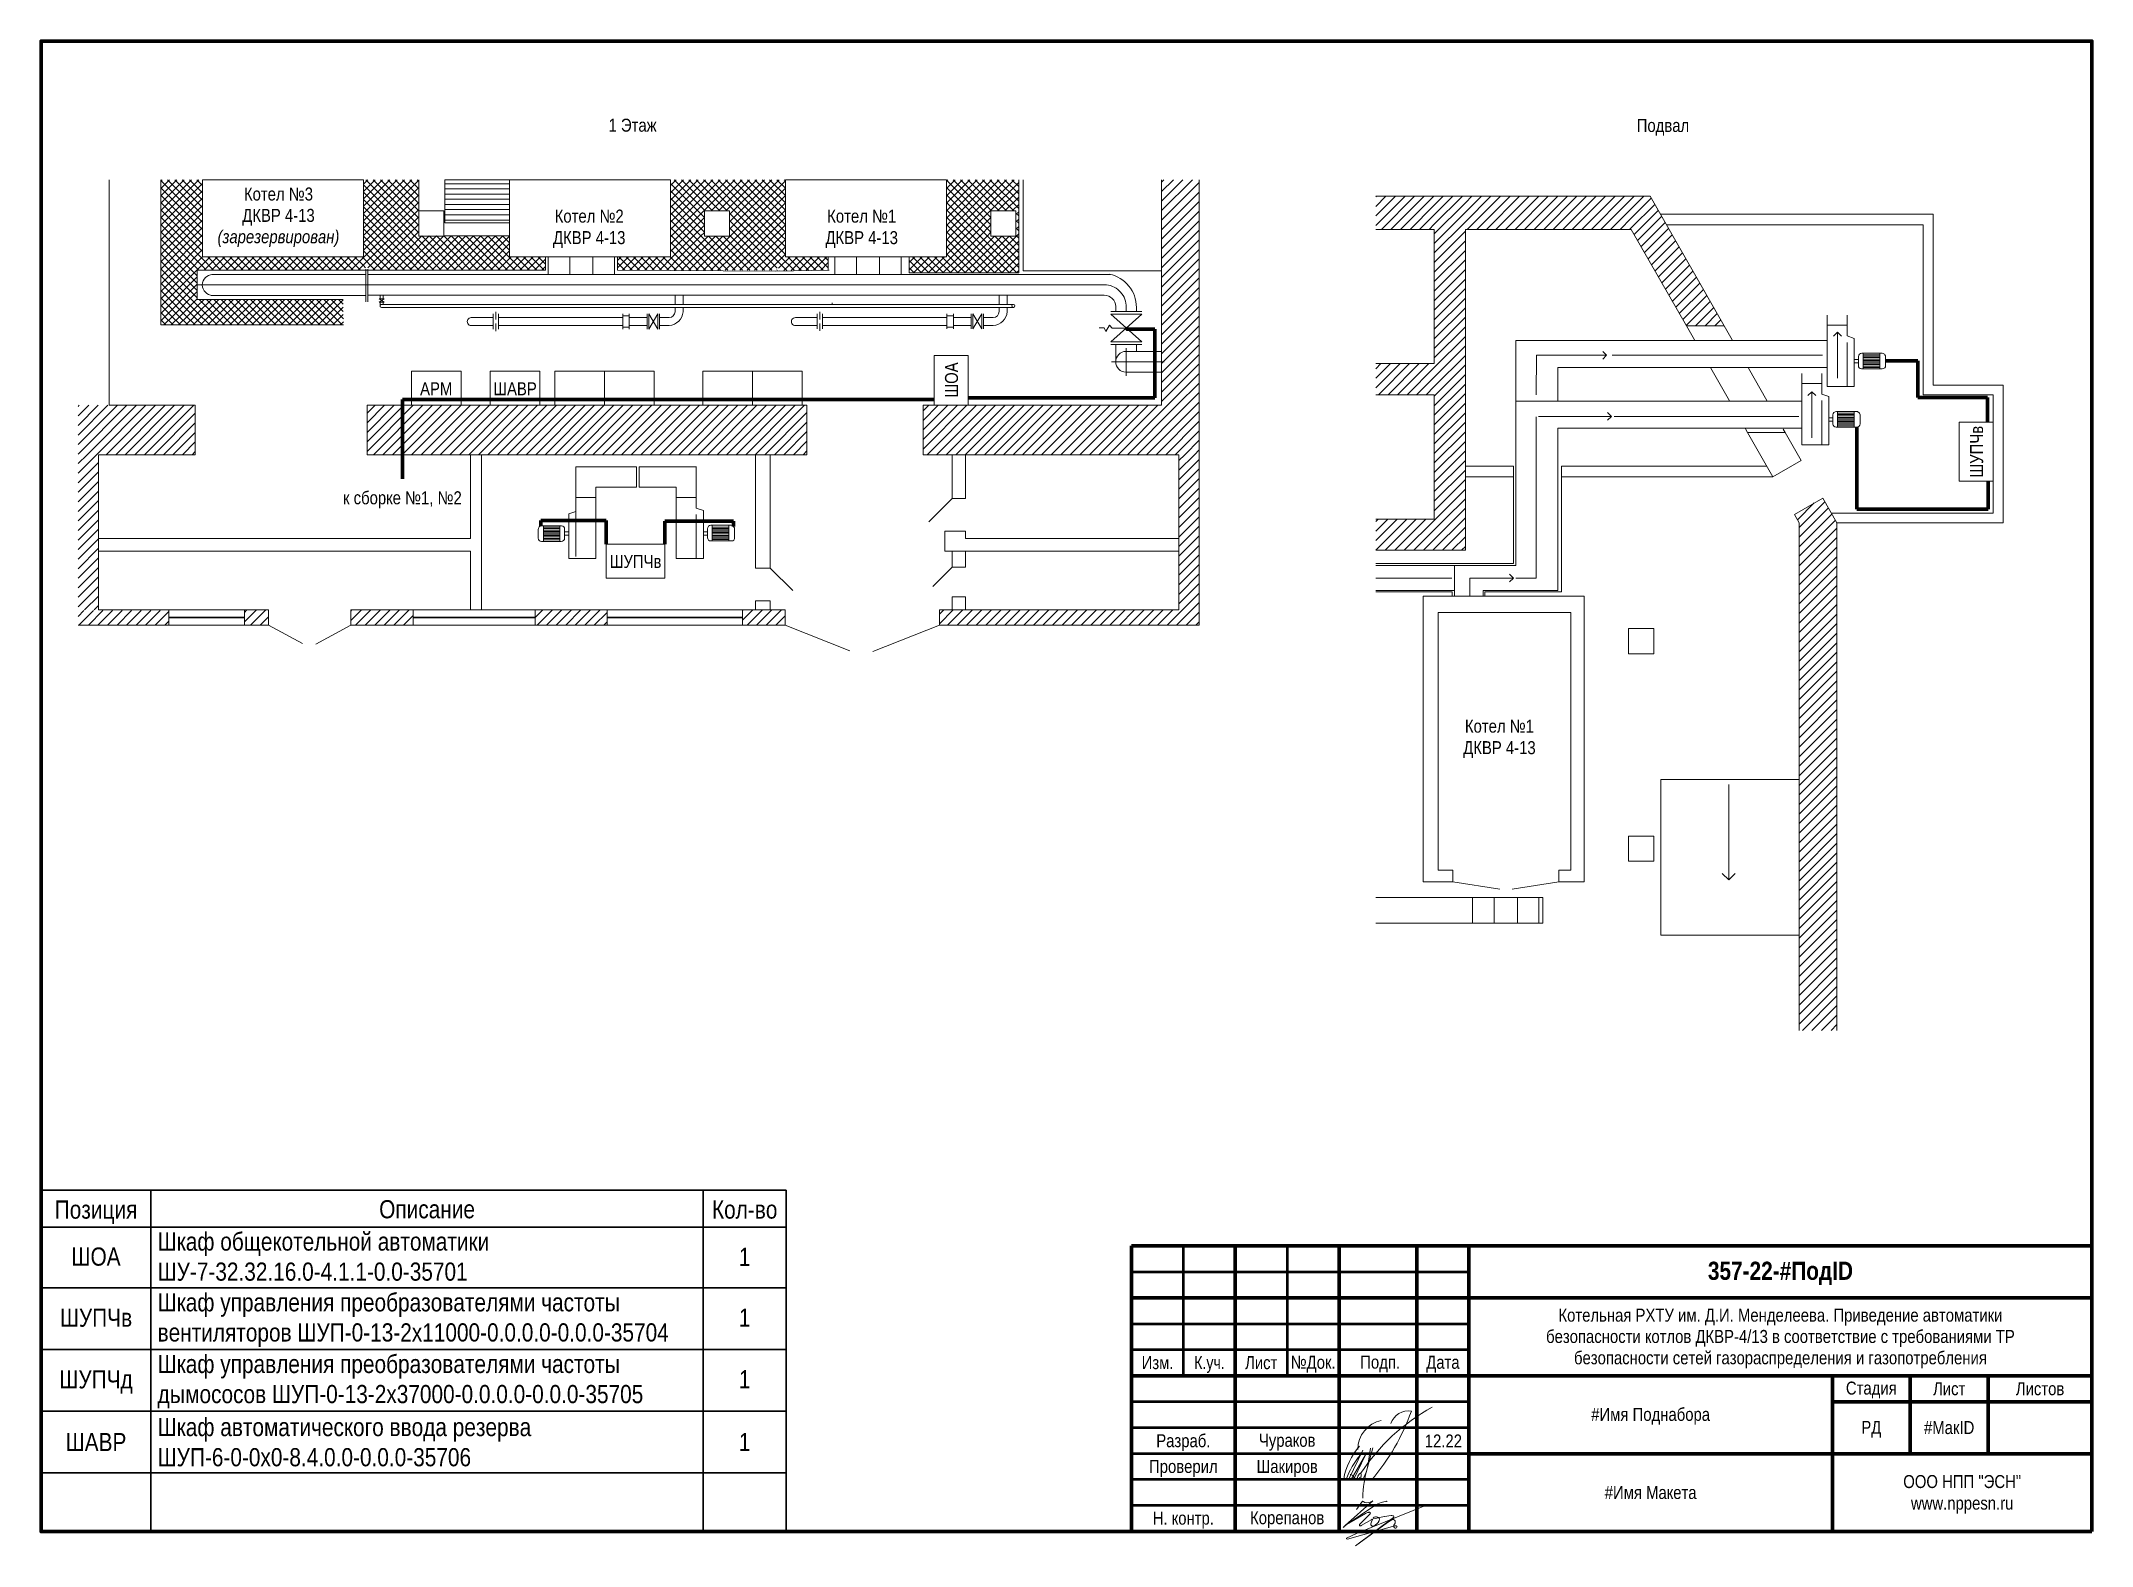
# Model space of a CAD drawing. Header units: millimetres. Extents: x -6000 to 26000, y -6000 to 26000.
# Drawn here: x 20 to 415, y -317.3 to -27.5 of the extents above; entities that cross this region are included whole.
import ezdxf

# ---------------------------------------------------------------- set-up
doc = ezdxf.new("R2010")
doc.units = ezdxf.units.MM
doc.header["$MEASUREMENT"] = 0
doc.linetypes.add('Штрихпунктирная (_2)', pattern=[3000, 1500, -750, 0, -750])
for name, color, linetype, lineweight in [('0_Ном._пера__1', 7, 'Continuous', 15), ('0_Ном._пера__10', 134, 'Continuous', 15), ('0_Ном._пера__12', 15, 'Continuous', 15), ('0_Ном._пера__21', 7, 'Continuous', 30), ('0_Ном._пера__241', 7, 'Continuous', 50), ('0_Ном._пера__246', 7, 'Continuous', 100), ('0_Ном._пера__5', 5, 'Continuous', 0), ('2D - Общий_Ном._пера__21', 7, 'Continuous', 30), ('2D - Общий_Ном._пера__246', 7, 'Continuous', 100), ('Аннотация - Текст_Ном._пера__1', 7, 'Continuous', 15)]:
    doc.layers.add(name, color=color, linetype=linetype, lineweight=lineweight)
doc.layers.add('0_Ном._пера__17', color=7, linetype='Continuous', lineweight=15, true_color=0xcaca00)
doc.layers.add('0_Ном._пера__9', color=7, linetype='Continuous', lineweight=15, true_color=0x3dad99)
doc.styles.add('СГЕНЕРИР_СТИЛЬ_1', font='ARIALN.TTF')
doc.styles.add('СГЕНЕРИР_СТИЛЬ_4', font='ARIALN.TTF')
doc.linetypes.add('От Руки', pattern='A,0,[2,РђР“РЎР’1.Shx,S=0.15873,R=0,X=0,Y=5.01444e-18],-20,0', length=20)
doc.linetypes.add('От руки (1_2)', pattern='A,0,[1,РђР“РЎР’1.Shx,S=158.730159,R=0,X=0,Y=4.80171e-15],-20000,0', length=20000)
pattern_1 = [(45, (0, 0), (-0.9192388, 0.9192388), [])]
pattern_2 = [(45, (0, 0), (-0.707107, 0.707107), []), (135, (0, 0), (0.707107, 0.707107), [])]

msp = doc.modelspace()

# ---------------------------------------------------------------- texts
at = {"layer": '0_Ном._пера__1', "color": 7, "linetype": 'Continuous', "lineweight": 15, "char_height": 2.5, "attachment_point": 5, "style": 'СГЕНЕРИР_СТИЛЬ_1'}
for s, insert, line_spacing_factor in [('\\A1;{\\pqc;\\fArial Narrow|b0|i0|c204|p34;Котел №\\fArial Narrow|b0|i0|c204|p34;3\\fArial Narrow|b0|i0|c204|p34; \\P\\pqc;\\fArial Narrow|b0|i0|c204|p34;ДКВР 4-13\\P\\pqc;\\fArial Narrow|b0|i1|c204|p34;(зарезервирован)}', (65.73, -61.48), 0.986435), ('\\A1;{\\pqc;\\fArial Narrow|b0|i0|c204|p34;Котел №\\fArial Narrow|b0|i0|c204|p34;2\\fArial Narrow|b0|i0|c204|p34; \\P\\pqc;\\fArial Narrow|b0|i0|c204|p34;ДКВР 4-13}', (125.58, -63.68), 0.99395), ('\\A1;{\\pqc;\\fArial Narrow|b0|i0|c204|p34;Котел \\fArial Narrow|b0|i0|c204|p34;№1\\fArial Narrow|b0|i0|c204|p34; \\P\\pqc;\\fArial Narrow|b0|i0|c204|p34;ДКВР 4-13}', (178.06, -63.68), 0.99395), ('\\A1;{\\pqc;\\fArial Narrow|b0|i0|c204|p34;Котел \\fArial Narrow|b0|i0|c204|p34;№1\\fArial Narrow|b0|i0|c204|p34; \\P\\pqc;\\fArial Narrow|b0|i0|c204|p34;ДКВР 4-13}', (300.88, -161.88), 0.99395), ('\\A1;{\\pqc;\\fArial Narrow|b0|i0|c204|p34;ООО НПП "ЭСН"\\P\\pqc;\\fArial Narrow|b0|i0|c204|p34;www.nppesn.ru}', (390, -307.35), 0.996855)]:
    msp.add_mtext(s, dxfattribs=dict(at, insert=insert, line_spacing_factor=line_spacing_factor))
at = {"layer": '0_Ном._пера__1', "color": 7, "linetype": 'Continuous', "lineweight": 15, "attachment_point": 5}
for s, insert, char_height, style in [('\\A1;{\\pqc;\\fArial Narrow|b1|i0|c204|p34;357-22\\fArial Narrow|b1|i0|c204|p34;-\\fArial Narrow|b1|i0|c204|p34;#ПодID}', (355, -264.82), 3.5, 'СГЕНЕРИР_СТИЛЬ_4'), ('\\A1;{\\pqc;\\fArial Narrow|b0|i0|c204|p34;Изм.}', (235.04, -282.02), 2.5, 'СГЕНЕРИР_СТИЛЬ_1'), ('\\A1;{\\W0.950000x;\\pqc;\\fArial Narrow|b0|i0|c204|p34;К.уч.}', (245.04, -282.37), 2.5, 'СГЕНЕРИР_СТИЛЬ_1'), ('\\A1;{\\pqc;\\fArial Narrow|b0|i0|c204|p34;Лист}', (255, -282.02), 2.5, 'СГЕНЕРИР_СТИЛЬ_1'), ('\\A1;{\\pqc;\\fArial Narrow|b0|i0|c204|p34;№Док.}', (265, -282.29), 2.5, 'СГЕНЕРИР_СТИЛЬ_1'), ('\\A1;{\\pqc;\\fArial Narrow|b0|i0|c204|p34; Подп.}', (277.5, -282.26), 2.5, 'СГЕНЕРИР_СТИЛЬ_1'), ('\\A1;{\\pqc;\\fArial Narrow|b0|i0|c204|p34;Дата}', (290, -282.29), 2.5, 'СГЕНЕРИР_СТИЛЬ_1'), ('\\A1;{\\pqc;\\fArial Narrow|b0|i0|c204|p34;Стадия}', (372.5, -287.26), 2.5, 'СГЕНЕРИР_СТИЛЬ_1'), ('\\A1;{\\pqc;\\fArial Narrow|b0|i0|c204|p34;Лист}', (387.5, -287.04), 2.5, 'СГЕНЕРИР_СТИЛЬ_1'), ('\\A1;{\\pqc;\\fArial Narrow|b0|i0|c204|p34;Листов}', (405, -287.04), 2.5, 'СГЕНЕРИР_СТИЛЬ_1'), ('\\A1;{\\pqc;\\fArial Narrow|b0|i0|c204|p34;#Имя Поднабора}', (330, -292.34), 2.5, 'СГЕНЕРИР_СТИЛЬ_1'), ('\\A1;{\\pqc;\\fArial Narrow|b0|i0|c204|p34;РД}', (372.5, -294.82), 2.5, 'СГЕНЕРИР_СТИЛЬ_1'), ('\\A1;{\\pqc;\\fArial Narrow|b0|i0|c204|p34;#МакID}', (387.5, -294.52), 2.5, 'СГЕНЕРИР_СТИЛЬ_1'), ('\\A1;{\\pqc;\\fArial Narrow|b0|i0|c204|p34;#Имя Макета}', (330, -307.02), 2.5, 'СГЕНЕРИР_СТИЛЬ_1')]:
    msp.add_mtext(s, dxfattribs=dict(at, insert=insert, char_height=char_height, style=style))
at = {"layer": '0_Ном._пера__1', "color": 7, "linetype": 'Continuous', "lineweight": 15, "insert": (355, -277.34), "char_height": 2.5, "width": 102.1134, "attachment_point": 5, "line_spacing_factor": 0.984993, "style": 'СГЕНЕРИР_СТИЛЬ_1'}
msp.add_mtext('\\A1;{\\pqc;\\fArial Narrow|b0|i0|c204|p34;Котельная РХТУ им. Д.И. Менделеева. Приведение автоматики безопасности котлов ДКВР-4/13 в соответствие с требованиями ТР безопасности сетей газораспределения и газопотребления}', dxfattribs=at)
at = {"layer": 'Аннотация - Текст_Ном._пера__1', "color": 7, "linetype": 'Continuous', "lineweight": 15, "attachment_point": 2, "style": 'СГЕНЕРИР_СТИЛЬ_1'}
for s, insert, char_height in [('\\A1;{\\pqc;\\fArial Narrow|b0|i0|c204|p34;1 Этаж}', (133.93, -42.49), 2.5), ('\\A1;{\\pqc;\\fArial Narrow|b0|i0|c204|p34;Подвал}', (332.37, -42.54), 2.5), ('\\A1;{\\pqc;\\fArial Narrow|b0|i0|c204|p34;АРМ}', (96.11, -93.24), 2.5), ('\\A1;{\\pqc;\\fArial Narrow|b0|i0|c204|p34;ШАВР}', (111.3, -93.24), 2.5), ('\\A1;{\\pqc;\\fArial Narrow|b0|i0|c204|p34;к сборке №1, №2}', (89.6, -114.23), 2.5), ('\\A1;{\\pqc;\\fArial Narrow|b0|i0|c204|p34;ШУПЧв}', (134.51, -126.49), 2.5), ('\\A1;{\\pqc;\\fArial Narrow|b0|i0|c204|p34;Позиция}', (30.59, -250.78), 3.5), ('\\A1;{\\pqc;\\fArial Narrow|b0|i0|c204|p34;Описание}', (94.35, -250.71), 3.5), ('\\A1;{\\pqc;\\fArial Narrow|b0|i0|c204|p34;Кол\\fArial Narrow|b0|i0|c204|p34;-во}', (155.52, -250.77), 3.5), ('\\A1;{\\pqc;\\fArial Narrow|b0|i0|c204|p34;ШОА}', (30.59, -259.83), 3.5), ('\\A1;{\\pqc;\\fArial Narrow|b0|i0|c204|p34;1}', (155.52, -259.88), 3.5), ('\\A1;{\\pqc;\\fArial Narrow|b0|i0|c204|p34;ШУПЧв}', (30.59, -271.59), 3.5), ('\\A1;{\\pqc;\\fArial Narrow|b0|i0|c204|p34;1}', (155.52, -271.58), 3.5), ('\\A1;{\\pqc;\\fArial Narrow|b0|i0|c204|p34;ШУПЧ\\fArial Narrow|b0|i0|c204|p34;д}', (30.59, -283.46), 3.5), ('\\A1;{\\pqc;\\fArial Narrow|b0|i0|c204|p34;1}', (155.52, -283.45), 3.5), ('\\A1;{\\pqc;\\fArial Narrow|b0|i0|c204|p34;Ш\\fArial Narrow|b0|i0|c204|p34;АВР}', (30.59, -295.54), 3.5), ('\\A1;{\\pqc;\\fArial Narrow|b0|i0|c204|p34;1}', (155.52, -295.53), 3.5), ('\\A1;{\\pqc;\\fArial Narrow|b0|i0|c204|p34;Разраб.}', (240, -295.78), 2.5), ('\\A1;{\\pqc;\\fArial Narrow|b0|i0|c204|p34;Чураков}', (260, -295.7), 2.5), ('\\A1;{\\pqc;\\fArial Narrow|b0|i0|c204|p34;12.22}', (290.08, -295.84), 2.5), ('\\A1;{\\pqc;\\fArial Narrow|b0|i0|c204|p34;Проверил}', (240, -300.74), 2.5), ('\\A1;{\\pqc;\\fArial Narrow|b0|i0|c204|p34;Шакиров}', (260, -300.74), 2.5), ('\\A1;{\\pqc;\\fArial Narrow|b0|i0|c204|p34;Н. контр.}', (240, -310.69), 2.5), ('\\A1;{\\pqc;\\fArial Narrow|b0|i0|c204|p34;Корепанов}', (260, -310.61), 2.5)]:
    msp.add_mtext(s, dxfattribs=dict(at, insert=insert, char_height=char_height))
at = {"layer": 'Аннотация - Текст_Ном._пера__1', "color": 7, "linetype": 'Continuous', "lineweight": 15, "char_height": 2.5, "attachment_point": 2, "rotation": 90, "style": 'СГЕНЕРИР_СТИЛЬ_1'}
for s, insert in [('\\A1;{\\pqc;\\fArial Narrow|b0|i0|c204|p34;ШОА}', (194.1, -92.79)), ('\\A1;{\\pqc;\\fArial Narrow|b0|i0|c204|p34;ШУПЧв}', (391.53, -106.6))]:
    msp.add_mtext(s, dxfattribs=dict(at, insert=insert))
at = {"layer": 'Аннотация - Текст_Ном._пера__1', "color": 7, "linetype": 'Continuous', "lineweight": 15, "char_height": 3.5, "width": 105.0818, "attachment_point": 1, "style": 'СГЕНЕРИР_СТИЛЬ_1'}
for s, insert, line_spacing_factor in [('\\A1;{\\pql;\\fArial Narrow|b0|i0|c204|p34;Шкаф общекотельной автоматики ШУ-7-32.32.16.0-4.1.1-0.0-35701}', (42.45, -256.93), 0.992834), ('\\A1;{\\pql;\\fArial Narrow|b0|i0|c204|p34;Шкаф управления преобразователями частоты вентиляторов ШУП-\\fArial Narrow|b0|i0|c204|p34;0\\fArial Narrow|b0|i0|c204|p34;-\\fArial Narrow|b0|i0|c204|p34;13\\fArial Narrow|b0|i0|c204|p34;-2х11000-0.0.0.0-0.0.0-35704}', (42.45, -268.63), 0.99423), ('\\A1;{\\pql;\\fArial Narrow|b0|i0|c204|p34;Шкаф управления преобразователями частоты дымососов ШУП-\\fArial Narrow|b0|i0|c204|p34;0\\fArial Narrow|b0|i0|c204|p34;-\\fArial Narrow|b0|i0|c204|p34;13\\fArial Narrow|b0|i0|c204|p34;-2х37000-0.0.0.0-0.0.0-35705}', (42.45, -280.5), 0.993849), ('\\A1;{\\pql;\\fArial Narrow|b0|i0|c204|p34;Шкаф автоматического ввода резерва ШУП-6-0-0х0-8.4.0.0-0.0.0-35706}', (42.45, -292.65), 0.995213)]:
    msp.add_mtext(s, dxfattribs=dict(at, insert=insert, line_spacing_factor=line_spacing_factor))

# ---------------------------------------------------------------- blocks, each defined once
blk = doc.blocks.new('Линия_1', base_point=(345.03, -170.69))
at = {"layer": '0_Ном._пера__1', "color": 7, "linetype": 'Continuous', "lineweight": 15}
for p, q in [((345.03, -170.69), (345.03, -189.07)), ((345.03, -189.07), (343.78, -187.82)), ((345.03, -189.07), (346.28, -187.82))]:
    blk.add_line(p, q, dxfattribs=at)
blk = doc.blocks.new('Линия_2', base_point=(361.05, -103.92))
at = {"layer": '0_Ном._пера__10', "color": 134, "linetype": 'Continuous', "lineweight": 15}
for p, q in [((361.05, -95.05), (360.3, -95.8)), ((361.05, -103.92), (361.05, -95.05)), ((361.05, -95.05), (361.8, -95.8))]:
    blk.add_line(p, q, dxfattribs=at)
blk = doc.blocks.new('Линия_3', base_point=(365.98, -92.47))
at = {"layer": '0_Ном._пера__10', "color": 134, "linetype": 'Continuous', "lineweight": 15}
for p, q in [((365.98, -83.6), (365.23, -84.35)), ((365.98, -92.47), (365.98, -83.6)), ((365.98, -83.6), (366.73, -84.35))]:
    blk.add_line(p, q, dxfattribs=at)
blk = doc.blocks.new('Линия_4', base_point=(307.99, -88.05))
at = {"layer": '0_Ном._пера__12', "color": 15, "linetype": 'Штрихпунктирная (_2)', "lineweight": 15}
blk.add_line((307.99, -88.05), (321.52, -88.05), dxfattribs=at)
at = {"layer": '0_Ном._пера__12', "color": 15, "linetype": 'Continuous', "lineweight": 15}
for q in [(320.77, -87.3), (320.77, -88.8)]:
    blk.add_line((321.52, -88.05), q, dxfattribs=at)
blk = doc.blocks.new('Линия_5', base_point=(308.41, -99.81))
at = {"layer": '0_Ном._пера__12', "color": 15, "linetype": 'Штрихпунктирная (_2)', "lineweight": 15}
blk.add_line((308.41, -99.81), (322.45, -99.81), dxfattribs=at)
at = {"layer": '0_Ном._пера__12', "color": 15, "linetype": 'Continuous', "lineweight": 15}
for q in [(321.7, -99.06), (321.7, -100.56)]:
    blk.add_line((322.45, -99.81), q, dxfattribs=at)
blk = doc.blocks.new('Линия_6', base_point=(295.2, -130.93))
at = {"layer": '0_Ном._пера__12', "color": 15, "linetype": 'Continuous', "lineweight": 15}
for q in [(302.83, -130.18), (302.83, -131.68)]:
    blk.add_line((303.58, -130.93), q, dxfattribs=at)
at = {"layer": '0_Ном._пера__12', "color": 15, "linetype": 'Штрихпунктирная (_2)', "lineweight": 15}
blk.add_line((295.2, -130.93), (303.58, -130.93), dxfattribs=at)

# ---------------------------------------------------------------- hatches: boundary and pattern name
at = {"layer": '0_Ном._пера__17', "linetype": 'Continuous', "lineweight": 15, "true_color": 0xcaca00}
h = msp.add_hatch(dxfattribs=at)
h.set_pattern_fill('Сталь_просечная__фасад_', color=52, style=0, pattern_type=2)
h.set_pattern_definition(pattern_2)
h.paths.add_polyline_path([(51.09, -71.63), (43.06, -71.63), (43.06, -54.24), (51.09, -54.24)])
h = msp.add_hatch(dxfattribs=at)
h.set_pattern_fill('Сталь_просечная__фасад_', color=52, style=0, pattern_type=2)
h.set_pattern_definition(pattern_2)
h.paths.add_polyline_path([(90.94, -69.07), (82.09, -69.07), (82.09, -54.24), (90.94, -54.24)])
h = msp.add_hatch(dxfattribs=at)
h.set_pattern_fill('Сталь_просечная__фасад_', color=52, style=0, pattern_type=2)
h.set_pattern_definition(pattern_2)
h.paths.add_polyline_path([(92.74, -65.09), (90.94, -65.09), (90.94, -54.24), (92.74, -54.24)])
h = msp.add_hatch(dxfattribs=at)
h.set_pattern_fill('Кирпич__фасад_', color=52, style=0, pattern_type=2)
h.set_pattern_definition([(0, (0, 0), (0, 1), [])])
h.paths.add_polyline_path([(110.23, -62.52), (97.78, -62.52), (97.78, -54.24), (110.23, -54.24)])
h = msp.add_hatch(dxfattribs=at)
h.set_pattern_fill('Сталь_просечная__фасад_', color=52, style=0, pattern_type=2)
h.set_pattern_definition(pattern_2)
h.paths.add_polyline_path([(147.76, -65.09), (141.23, -65.09), (141.23, -54.24), (147.76, -54.24)])
h = msp.add_hatch(dxfattribs=at)
h.set_pattern_fill('Сталь_просечная__фасад_', color=52, style=0, pattern_type=2)
h.set_pattern_definition(pattern_2)
h.paths.add_polyline_path([(152.92, -54.24), (147.76, -54.24), (147.76, -60.25), (152.92, -60.25)])
h = msp.add_hatch(dxfattribs=at)
h.set_pattern_fill('Сталь_просечная__фасад_', color=52, style=0, pattern_type=2)
h.set_pattern_definition(pattern_2)
h.paths.add_polyline_path([(163.36, -65.09), (152.6, -65.09), (152.6, -54.24), (163.36, -54.24)])
h = msp.add_hatch(dxfattribs=at)
h.set_pattern_fill('Сталь_просечная__фасад_', color=52, style=0, pattern_type=2)
h.set_pattern_definition(pattern_2)
h.paths.add_polyline_path([(202.93, -65.09), (194.36, -65.09), (194.36, -54.24), (202.93, -54.24)])
h = msp.add_hatch(dxfattribs=at)
h.set_pattern_fill('Сталь_просечная__фасад_', color=52, style=0, pattern_type=2)
h.set_pattern_definition(pattern_2)
h.paths.add_polyline_path([(202.93, -54.24), (208.3, -54.24), (208.3, -60.26), (202.93, -60.26)])
h = msp.add_hatch(dxfattribs=at)
h.set_pattern_fill('Кирпич__фасад_', color=52, style=0, pattern_type=2)
h.set_pattern_definition([])
h.paths.add_polyline_path([(209.14, -54.24), (235.8, -54.24), (235.8, -71.77), (221.72, -71.77), (221.38, -71.5), (219.45, -71.51), (219.15, -71.77), (209.14, -71.77)])
h = msp.add_hatch(dxfattribs=at)
h.set_pattern_fill('Кирпич_обыкновенный', color=52, style=0, pattern_type=2)
h.set_pattern_definition(pattern_1)
h.paths.add_polyline_path([(243.06, -54.24), (243.06, -97.67), (235.8, -97.67), (235.8, -54.24)])
h = msp.add_hatch(dxfattribs=at)
h.set_pattern_fill('Кирпич_обыкновенный', color=52, style=0, pattern_type=2)
h.set_pattern_definition(pattern_1)
h.paths.add_polyline_path([(277.06, -57.41), (288.33, -57.41), (288.33, -63.81), (277.06, -63.81)])
h = msp.add_hatch(dxfattribs=at)
h.set_pattern_fill('Кирпич_обыкновенный', color=52, style=0, pattern_type=2)
h.set_pattern_definition(pattern_1)
h.paths.add_polyline_path([(294.33, -119.59), (288.33, -119.59), (288.33, -57.41), (294.33, -57.41)])
h = msp.add_hatch(dxfattribs=at)
h.set_pattern_fill('Кирпич_обыкновенный', color=52, style=0, pattern_type=2)
h.set_pattern_definition(pattern_1)
h.paths.add_polyline_path([(294.33, -63.81), (326.25, -63.81), (326.25, -57.41), (294.33, -57.41)])
h = msp.add_hatch(dxfattribs=at)
h.set_pattern_fill('Кирпич_обыкновенный', color=52, style=0, pattern_type=2)
h.set_pattern_definition(pattern_1)
h.paths.add_polyline_path([(326.28, -63.81), (336.9, -82.35), (344.16, -82.35), (329.88, -57.41), (326.25, -57.41)])
h = msp.add_hatch(dxfattribs=at)
h.set_pattern_fill('Сталь_просечная__фасад_', color=52, style=0, pattern_type=2)
h.set_pattern_definition(pattern_2)
h.paths.add_polyline_path([(208.3, -65.09), (207.76, -65.09), (207.76, -60.25), (208.3, -60.25)])
h = msp.add_hatch(dxfattribs=at)
h.set_pattern_fill('Кирпич_обыкновенный', color=52, style=0, pattern_type=2)
h.set_pattern_definition(pattern_1)
h.paths.add_polyline_path([(326.12, -63.1), (326.25, -63.57), (326.64, -63.34), (326.17, -62.86)])
h = msp.add_hatch(dxfattribs=at)
h.set_pattern_fill('Сталь_просечная__фасад_', color=52, style=0, pattern_type=2)
h.set_pattern_definition(pattern_2)
h.paths.add_polyline_path([(90.94, -65.03), (110.23, -65.03), (110.23, -69.07), (90.94, -69.07)])
h = msp.add_hatch(dxfattribs=at)
h.set_pattern_fill('Сталь_просечная__фасад_', color=52, style=0, pattern_type=2)
h.set_pattern_definition(pattern_2)
h.paths.add_polyline_path([(141.23, -69.07), (150.13, -69.07), (150.13, -65.09), (141.23, -65.09)])
h = msp.add_hatch(dxfattribs=at)
h.set_pattern_fill('Сталь_просечная__фасад_', color=52, style=0, pattern_type=2)
h.set_pattern_definition(pattern_2)
h.paths.add_polyline_path([(150.13, -65.09), (163.36, -65.09), (163.36, -69.07), (150.13, -69.07)])
h = msp.add_hatch(dxfattribs=at)
h.set_pattern_fill('Сталь_просечная__фасад_', color=52, style=0, pattern_type=2)
h.set_pattern_definition(pattern_2)
h.paths.add_polyline_path([(208.3, -69.07), (194.36, -69.07), (194.36, -65.09), (208.3, -65.09)])
h = msp.add_hatch(dxfattribs=at)
h.set_pattern_fill('Сталь_просечная__фасад_', color=52, style=0, pattern_type=2)
h.set_pattern_definition(pattern_2)
h.paths.add_polyline_path([(81.83, -71.63), (51.09, -71.63), (51.09, -69.07), (81.83, -69.07)])
h = msp.add_hatch(dxfattribs=at)
h.set_pattern_fill('Сталь_просечная__фасад_', color=52, style=0, pattern_type=2)
h.set_pattern_definition(pattern_2)
h.paths.add_polyline_path([(81.83, -71.63), (82.09, -71.63), (82.09, -69.07), (81.83, -69.07)])
h = msp.add_hatch(dxfattribs=at)
h.set_pattern_fill('Сталь_просечная__фасад_', color=52, style=0, pattern_type=2)
h.set_pattern_definition(pattern_2)
h.paths.add_polyline_path([(82.09, -69.07), (91.01, -69.07), (91.01, -71.19), (82.09, -71.19)])
h = msp.add_hatch(dxfattribs=at)
h.set_pattern_fill('Сталь_просечная__фасад_', color=52, style=0, pattern_type=2)
h.set_pattern_definition(pattern_2)
h.paths.add_polyline_path([(117.15, -71.63), (91.01, -71.63), (91.01, -69.07), (117.15, -69.07)])
h = msp.add_hatch(dxfattribs=at)
h.set_pattern_fill('Сталь_просечная__фасад_', color=52, style=0, pattern_type=2)
h.set_pattern_definition(pattern_2)
h.paths.add_polyline_path([(131.05, -71.63), (150.13, -71.63), (150.13, -69.07), (131.05, -69.07)])
h = msp.add_hatch(dxfattribs=at)
h.set_pattern_fill('Сталь_просечная__фасад_', color=52, style=0, pattern_type=2)
h.set_pattern_definition(pattern_2)
h.paths.add_polyline_path([(150.13, -71.66), (150.13, -69.07), (171.63, -69.07), (171.63, -71.66), (165.15, -71.66), (164.7, -71.73), (162.23, -71.73), (162.23, -71.28), (161.78, -71.28), (161.78, -71.66)])
h = msp.add_hatch(dxfattribs=at)
h.set_pattern_fill('Сталь_просечная__фасад_', color=52, style=0, pattern_type=2)
h.set_pattern_definition(pattern_2)
h.paths.add_polyline_path([(187.19, -69.07), (208.3, -69.07), (208.3, -72.17), (187.19, -72.17)])
h = msp.add_hatch(dxfattribs=at)
h.set_pattern_fill('Сталь_просечная__фасад_', color=52, style=0, pattern_type=2)
h.set_pattern_definition(pattern_2)
h.paths.add_polyline_path([(43.06, -71.63), (50.1, -71.63), (50.1, -81.27), (43.06, -81.27)])
h = msp.add_hatch(dxfattribs=at)
h.set_pattern_fill('Сталь_просечная__фасад_', color=52, style=0, pattern_type=2)
h.set_pattern_definition(pattern_2)
h.paths.add_polyline_path([(92.07, -71.63), (83.41, -71.63), (83.41, -71.19), (92.07, -71.19)])
h = msp.add_hatch(dxfattribs=at)
h.set_pattern_fill('Сталь_просечная__фасад_', color=52, style=0, pattern_type=2)
h.set_pattern_definition(pattern_2)
h.paths.add_polyline_path([(50.1, -77.3), (78.17, -77.3), (78.24, -82.21), (50.1, -82.21)])
h = msp.add_hatch(dxfattribs=at)
h.set_pattern_fill('Сталь_просечная__фасад_', color=52, style=0, pattern_type=2)
h.set_pattern_definition(pattern_2)
h.paths.add_polyline_path([(51.1, -81.49), (43.06, -81.49), (43.06, -81.27), (51.1, -81.27)])
h = msp.add_hatch(dxfattribs=at)
h.set_pattern_fill('Сталь_просечная__фасад_', color=52, style=0, pattern_type=2)
h.set_pattern_definition(pattern_2)
h.paths.add_polyline_path([(43.06, -81.49), (50.1, -81.49), (50.1, -82.21), (43.06, -82.21)])
h = msp.add_hatch(dxfattribs=at)
h.set_pattern_fill('Кирпич_обыкновенный', color=52, style=0, pattern_type=2)
h.set_pattern_definition(pattern_1)
h.paths.add_polyline_path([(277.06, -89.63), (288.33, -89.63), (288.33, -95.63), (277.06, -95.63)])
h = msp.add_hatch(dxfattribs=at)
h.set_pattern_fill('Кирпич_обыкновенный', color=52, style=0, pattern_type=2)
h.set_pattern_definition(pattern_1)
h.paths.add_polyline_path([(49.71, -107.18), (27.14, -107.18), (27.14, -97.67), (49.71, -97.67)])
h = msp.add_hatch(dxfattribs=at)
h.set_pattern_fill('Кирпич_обыкновенный', color=52, style=0, pattern_type=2)
h.set_pattern_definition(pattern_1)
h.paths.add_polyline_path([(167.52, -107.18), (82.8, -107.18), (82.8, -97.67), (167.52, -97.67)])
h = msp.add_hatch(dxfattribs=at)
h.set_pattern_fill('Кирпич_обыкновенный', color=52, style=0, pattern_type=2)
h.set_pattern_definition(pattern_1)
h.paths.add_polyline_path([(189.9, -97.67), (243.06, -97.67), (243.06, -107.18), (189.9, -107.18)])
h = msp.add_hatch(dxfattribs=at)
h.set_pattern_fill('Кирпич__фасад_', color=52, style=0, pattern_type=2)
h.set_pattern_definition([])
h.paths.add_polyline_path([(348.66, -102.89), (353.56, -111.46), (359.02, -108.33), (355.91, -102.89)])
h = msp.add_hatch(dxfattribs=at)
h.set_pattern_fill('Кирпич_обыкновенный', color=52, style=0, pattern_type=2)
h.set_pattern_definition(pattern_1)
h.paths.add_polyline_path([(31.06, -137.07), (27.14, -137.07), (27.14, -107.18), (31.06, -107.18)])
h = msp.add_hatch(dxfattribs=at)
h.set_pattern_fill('Кирпич_обыкновенный', color=52, style=0, pattern_type=2)
h.set_pattern_definition(pattern_1)
h.paths.add_polyline_path([(243.06, -140.02), (239.14, -140.02), (239.14, -107.18), (243.06, -107.18)])
h = msp.add_hatch(dxfattribs=at)
h.set_pattern_fill('Кирпич_обыкновенный', color=52, style=0, pattern_type=2)
h.set_pattern_definition(pattern_1)
h.paths.add_polyline_path([(365.88, -218.05), (358.62, -218.05), (358.62, -120.3), (357.69, -118.67), (363.15, -115.55), (365.88, -120.3)])
h = msp.add_hatch(dxfattribs=at)
h.set_pattern_fill('Кирпич_обыкновенный', color=52, style=0, pattern_type=2)
h.set_pattern_definition(pattern_1)
h.paths.add_polyline_path([(277.06, -119.59), (294.33, -119.59), (294.33, -125.59), (277.06, -125.59)])
h = msp.add_hatch(dxfattribs=at)
h.set_pattern_fill('Кирпич_обыкновенный', color=52, style=0, pattern_type=2)
h.set_pattern_definition(pattern_1)
h.paths.add_polyline_path([(44.63, -140.02), (27.14, -140.02), (27.14, -137.21), (44.63, -137.21)])
h = msp.add_hatch(dxfattribs=at)
h.set_pattern_fill('Кирпич_обыкновенный', color=52, style=0, pattern_type=2)
h.set_pattern_definition(pattern_1)
h.paths.add_polyline_path([(63.8, -140.02), (59.16, -140.02), (59.16, -137.07), (63.8, -137.07)])
h = msp.add_hatch(dxfattribs=at)
h.set_pattern_fill('Кирпич_обыкновенный', color=52, style=0, pattern_type=2)
h.set_pattern_definition(pattern_1)
h.paths.add_polyline_path([(91.66, -140.02), (79.66, -140.02), (79.66, -137.07), (91.66, -137.07)])
h = msp.add_hatch(dxfattribs=at)
h.set_pattern_fill('Кирпич_обыкновенный', color=52, style=0, pattern_type=2)
h.set_pattern_definition(pattern_1)
h.paths.add_polyline_path([(129.04, -140.02), (115.17, -140.02), (115.17, -137.07), (129.04, -137.07)])
h = msp.add_hatch(dxfattribs=at)
h.set_pattern_fill('Кирпич_обыкновенный', color=52, style=0, pattern_type=2)
h.set_pattern_definition(pattern_1)
h.paths.add_polyline_path([(163.29, -140.02), (155.13, -140.02), (155.13, -137.07), (163.29, -137.07)])
h = msp.add_hatch(dxfattribs=at)
h.set_pattern_fill('Кирпич_обыкновенный', color=52, style=0, pattern_type=2)
h.set_pattern_definition(pattern_1)
h.paths.add_polyline_path([(193.03, -140.02), (239.14, -140.02), (239.14, -137.07), (193.03, -137.07)])
h = msp.add_hatch(dxfattribs=at)
h.set_pattern_fill('Кирпич__фасад_', color=52, style=0, pattern_type=2)
h.set_pattern_definition([])
h.paths.add_polyline_path([(331.96, -169.24), (358.62, -169.24), (358.62, -192.14), (344.54, -192.14), (344.2, -191.87), (342.28, -192.14), (341.97, -192.14), (331.96, -192.14)])
h = msp.add_hatch(dxfattribs=at)
h.set_pattern_fill('Кирпич__фасад_', color=52, style=0, pattern_type=2)
h.set_pattern_definition([])
h.paths.add_polyline_path([(331.96, -191.51), (358.62, -191.51), (358.62, -199.67), (331.96, -199.67)])

# ---------------------------------------------------------------- linework, layer by layer
at = {"layer": '0_Ном._пера__1', "color": 7, "linetype": 'Continuous', "lineweight": 15}
for p, q in [((33.14, -97.67), (33.14, -54.24)), ((43.06, -82.21), (43.06, -54.24)), ((51.09, -69.07), (51.09, -54.24)), ((51.09, -54.24), (82.09, -54.24)), ((82.09, -54.24), (82.09, -69.07)), ((92.74, -54.24), (92.74, -60.25)), ((110.23, -69.07), (110.23, -54.24)), ((110.23, -54.24), (141.23, -54.24)), ((141.23, -54.24), (141.23, -69.07)), ((163.36, -69.07), (163.36, -54.24)), ((163.36, -54.24), (194.36, -54.24)), ((194.36, -54.24), (194.36, -69.07)), ((208.3, -54.24), (208.3, -72.17)), ((209.14, -54.24), (209.14, -71.77)), ((235.8, -97.67), (235.8, -54.24)), ((243.06, -140.02), (243.06, -54.24)), ((329.88, -57.41), (277.06, -57.41)), ((329.88, -57.41), (344.16, -82.35)), ((92.74, -60.25), (97.57, -60.25)), ((92.74, -65.09), (92.74, -60.25)), ((97.57, -60.25), (97.57, -65.09)), ((147.76, -60.25), (152.6, -60.25)), ((147.76, -65.09), (147.76, -60.25)), ((152.6, -60.25), (152.6, -65.09)), ((202.93, -60.25), (207.76, -60.25)), ((202.93, -65.09), (202.93, -60.25)), ((207.76, -60.25), (207.76, -65.09)), ((331.86, -60.87), (384.43, -60.87)), ((382.47, -62.92), (333.03, -62.92)), ((384.43, -60.87), (382.47, -60.87)), ((382.47, -62.92), (382.47, -95.63)), ((384.43, -93.77), (384.43, -60.87)), ((97.57, -65.09), (92.74, -65.09)), ((97.57, -65.03), (110.23, -65.03)), ((152.6, -65.09), (147.76, -65.09)), ((207.76, -65.09), (202.93, -65.09)), ((288.33, -63.81), (277.06, -63.81)), ((288.33, -89.63), (288.33, -63.81)), ((326.28, -63.81), (294.33, -63.81)), ((294.33, -63.81), (294.33, -119.59)), ((326.28, -63.81), (336.9, -82.35)), ((82.09, -69.07), (51.09, -69.07)), ((141.23, -69.07), (110.23, -69.07)), ((194.36, -69.07), (163.36, -69.07)), ((82.53, -72.49), (52.9, -72.49)), ((52.76, -76.5), (82.53, -76.5)), ((172.35, -77.94), (172.35, -78.25)), ((43.06, -82.21), (78.24, -82.21)), ((344.16, -82.35), (336.9, -82.35)), ((338.45, -85.06), (336.92, -82.39)), ((345.72, -85.08), (344.16, -82.35)), ((192.03, -88.09), (198.57, -88.09)), ((192.03, -97.67), (192.03, -88.09)), ((198.57, -88.09), (198.57, -97.67)), ((228.97, -87.3), (235.8, -87.3)), ((235.8, -87.3), (235.8, -91.3)), ((277.06, -89.63), (288.33, -89.63)), ((345.16, -96.79), (341.59, -90.54)), ((352.4, -96.77), (348.83, -90.53)), ((91.32, -97.67), (91.32, -91.12)), ((91.32, -91.12), (100.9, -91.12)), ((100.9, -91.12), (100.9, -97.67)), ((106.51, -97.67), (106.51, -91.12)), ((106.51, -91.12), (116.09, -91.12)), ((116.09, -91.12), (116.09, -97.67)), ((118.93, -97.67), (118.93, -91.12)), ((118.93, -91.12), (128.51, -91.12)), ((128.51, -97.67), (128.51, -91.12)), ((128.51, -91.12), (138.09, -91.12)), ((128.51, -91.12), (128.51, -97.67)), ((138.09, -91.12), (138.09, -97.67)), ((147.45, -97.67), (147.45, -91.12)), ((147.45, -91.12), (157.03, -91.12)), ((157.03, -97.67), (157.03, -91.12)), ((157.03, -91.12), (166.61, -91.12)), ((157.03, -91.12), (157.03, -97.67)), ((166.61, -91.12), (166.61, -97.67)), ((235.8, -91.3), (228.97, -91.3)), ((382.47, -95.63), (382.47, -93.77)), ((384.43, -93.77), (397.92, -93.77)), ((397.92, -93.77), (397.92, -95.63)), ((49.71, -97.67), (33.14, -97.67)), ((49.71, -107.18), (49.71, -97.67)), ((82.8, -107.18), (82.8, -97.67)), ((82.8, -97.67), (167.52, -97.67)), ((100.9, -97.67), (91.32, -97.67)), ((116.09, -97.67), (106.51, -97.67)), ((128.51, -97.67), (118.93, -97.67)), ((138.09, -97.67), (128.51, -97.67)), ((157.03, -97.67), (147.45, -97.67)), ((166.61, -97.67), (157.03, -97.67)), ((167.52, -97.67), (167.52, -107.18)), ((189.9, -97.67), (235.8, -97.67)), ((189.9, -107.18), (189.9, -97.67)), ((198.57, -97.67), (192.03, -97.67)), ((288.33, -95.63), (277.06, -95.63)), ((288.33, -119.59), (288.33, -95.63)), ((294.33, -97.08), (294.33, -95.63)), ((382.47, -95.63), (384.43, -95.63)), ((395.96, -95.63), (382.47, -95.63)), ((395.96, -95.63), (395.96, -118.46)), ((397.92, -120.32), (397.92, -95.63)), ((348.66, -102.89), (348.2, -102.1)), ((355.91, -102.89), (355.53, -102.24)), ((389.41, -100.95), (395.96, -100.95)), ((389.41, -112.25), (389.41, -100.95)), ((395.96, -100.95), (395.96, -112.25)), ((348.66, -102.89), (353.56, -111.46)), ((355.91, -102.89), (348.66, -102.89)), ((355.91, -102.89), (359.02, -108.33)), ((31.06, -137.07), (31.06, -107.18)), ((31.06, -107.18), (49.71, -107.18)), ((167.52, -107.18), (82.8, -107.18)), ((104.83, -107.18), (102.72, -107.18)), ((102.72, -123.33), (102.72, -107.18)), ((104.83, -137.07), (104.83, -107.18)), ((157.6, -107.18), (160.45, -107.18)), ((160.45, -107.18), (157.6, -107.18)), ((157.6, -107.18), (157.6, -129.03)), ((160.45, -129.03), (160.45, -107.18)), ((239.14, -107.18), (189.9, -107.18)), ((195.49, -107.18), (198.03, -107.18)), ((195.49, -115.59), (195.49, -107.18)), ((198.03, -107.18), (198.03, -115.59)), ((239.14, -107.18), (239.14, -137.07)), ((294.33, -109.41), (303.58, -109.41)), ((303.58, -109.41), (303.58, -111.46)), ((312.82, -111.46), (312.82, -109.41)), ((312.82, -109.41), (352.38, -109.41)), ((353.56, -111.46), (359.02, -108.33)), ((303.58, -111.46), (294.33, -111.46)), ((303.58, -111.46), (303.59, -128.12)), ((353.56, -111.46), (312.82, -111.46)), ((312.82, -133.6), (312.82, -111.46)), ((395.96, -112.25), (389.41, -112.25)), ((195.49, -115.59), (190.99, -120.1)), ((198.03, -115.59), (195.49, -115.59)), ((363.15, -115.55), (357.69, -118.67)), ((363.15, -115.55), (365.88, -120.32)), ((364.82, -118.46), (395.96, -118.46)), ((194.08, -121.92), (198.03, -121.92)), ((194.08, -121.92), (194.08, -125.75)), ((198.03, -121.92), (198.03, -123.33)), ((239.14, -121.92), (239.14, -125.75)), ((277.06, -119.59), (288.33, -119.59)), ((294.33, -119.59), (294.33, -125.59)), ((357.69, -118.67), (358.62, -120.3)), ((358.62, -218.05), (358.62, -120.3)), ((365.88, -218.05), (365.88, -120.32)), ((397.92, -120.32), (365.88, -120.32)), ((102.72, -123.33), (31.06, -123.33)), ((31.06, -123.33), (31.06, -125.75)), ((31.06, -125.75), (102.72, -125.75)), ((102.72, -125.75), (102.72, -137.07)), ((128.86, -130.93), (128.86, -124.38)), ((128.86, -124.38), (140.17, -124.38)), ((140.17, -124.38), (140.17, -130.93)), ((239.14, -125.75), (194.08, -125.75)), ((195.49, -125.75), (198.03, -125.75)), ((195.49, -128.81), (195.49, -125.75)), ((198.03, -123.33), (239.14, -123.33)), ((198.03, -125.75), (198.03, -128.81)), ((294.33, -125.59), (277.06, -125.59)), ((294.33, -125.59), (294.33, -123.54)), ((358.62, -123.54), (358.62, -125.59)), ((157.6, -129.03), (160.45, -129.03)), ((160.45, -129.03), (164.78, -133.36)), ((195.49, -128.81), (191.76, -132.54)), ((198.03, -128.81), (195.49, -128.81)), ((277.06, -128.15), (303.59, -128.12)), ((140.17, -130.93), (128.86, -130.93)), ((291.8, -133.6), (277.06, -133.6)), ((291.8, -133.6), (291.8, -134.45)), ((312.82, -133.6), (298.06, -133.6)), ((298.06, -134.45), (298.06, -133.6)), ((63.8, -137.07), (31.06, -137.07)), ((44.63, -137.07), (44.63, -140.02)), ((59.16, -137.07), (59.16, -140.02)), ((63.8, -137.07), (63.8, -140.02)), ((79.66, -137.07), (163.29, -137.07)), ((79.66, -137.07), (79.66, -140.02)), ((91.66, -137.07), (91.66, -140.02)), ((102.72, -137.07), (104.83, -137.07)), ((115.17, -137.07), (115.17, -140.02)), ((129.04, -137.07), (129.04, -140.02)), ((155.13, -137.07), (155.13, -140.02)), ((160.45, -135.29), (157.6, -135.29)), ((157.6, -135.29), (157.6, -137.07)), ((157.6, -137.07), (160.45, -137.07)), ((160.45, -137.07), (160.45, -135.29)), ((163.29, -137.07), (163.29, -140.02)), ((193.03, -137.07), (193.03, -140.02)), ((193.03, -137.07), (239.14, -137.07)), ((198.03, -134.53), (195.49, -134.53)), ((195.49, -134.53), (195.49, -137.07)), ((195.49, -137.07), (198.03, -137.07)), ((198.03, -137.07), (198.03, -134.53)), ((286.18, -134.45), (317.18, -134.45)), ((286.18, -189.45), (286.18, -134.45)), ((289.11, -137.56), (314.63, -137.56)), ((289.11, -187.15), (289.11, -137.56)), ((314.63, -137.56), (314.63, -187.15)), ((317.18, -134.45), (317.18, -189.45)), ((63.8, -140.02), (27.14, -140.02)), ((63.8, -140.02), (70.38, -143.56)), ((72.91, -143.65), (79.66, -140.02)), ((163.29, -140.02), (79.66, -140.02)), ((163.29, -140.02), (175.76, -144.92)), ((180.22, -145.06), (193.03, -140.02)), ((243.06, -140.02), (193.03, -140.02)), ((325.76, -140.66), (330.6, -140.66)), ((325.76, -145.5), (325.76, -140.66)), ((330.6, -140.66), (330.6, -145.5)), ((330.6, -145.5), (325.76, -145.5)), ((331.96, -169.7), (331.96, -192.14)), ((331.96, -169.7), (358.62, -169.7)), ((325.75, -180.63), (330.59, -180.63)), ((325.75, -185.47), (325.75, -180.63)), ((330.59, -180.63), (330.59, -185.47)), ((330.59, -185.47), (325.75, -185.47)), ((291.9, -189.45), (286.18, -189.45)), ((291.88, -187.15), (289.11, -187.15)), ((291.9, -187.15), (291.9, -189.45)), ((291.9, -189.45), (300.98, -190.84)), ((303.33, -190.82), (312.3, -189.45)), ((314.63, -187.15), (312.3, -187.15)), ((312.3, -189.45), (312.3, -187.15)), ((317.18, -189.45), (312.3, -189.45)), ((277.06, -192.41), (309.25, -192.41)), ((309.25, -192.41), (309.25, -197.39)), ((331.96, -192.14), (331.96, -199.67)), ((277.06, -197.39), (309.25, -197.39)), ((331.96, -199.67), (358.62, -199.67)), ((358.62, -207.68), (358.62, -211.68))]:
    msp.add_line(p, q, dxfattribs=at)
at = {"layer": '0_Ном._пера__1', "color": 7, "linetype": 'От руки (1_2)', "lineweight": 15}
for p, q in [((117.15, -71.63), (117.15, -69.07)), ((131.05, -71.63), (131.05, -69.07)), ((171.63, -69.07), (171.63, -71.63)), ((187.19, -72.17), (187.19, -69.07)), ((50.1, -71.63), (117.15, -71.63)), ((50.1, -77.3), (50.1, -71.63)), ((161.55, -71.82), (131.05, -71.63)), ((171.79, -71.63), (161.55, -71.82)), ((208.3, -72.17), (187.19, -72.17)), ((78.17, -77.3), (50.1, -77.3))]:
    msp.add_line(p, q, dxfattribs=at)
at = {"layer": '0_Ном._пера__1', "color": 7, "linetype": 'Штрихпунктирная (_2)', "lineweight": 15}
for p, q in [((82.53, -74.46), (50.07, -74.46)), ((228.97, -86.65), (228.97, -92.01)), ((226.19, -89.3), (236.33, -89.3))]:
    msp.add_line(p, q, dxfattribs=at)
at = {"layer": '0_Ном._пера__1', "color": 7, "linetype": 'От Руки', "lineweight": 15}
msp.add_line((209.14, -71.77), (235.8, -71.77), dxfattribs=at)
at = {"layer": '0_Ном._пера__1', "color": 7, "linetype": 'Continuous', "lineweight": 15}
for centre in [(53.06, -74.5), (228.97, -89.3)]:
    msp.add_arc(centre, 2, 90, 270, dxfattribs=at)
at = {"layer": '0_Ном._пера__10', "color": 134, "linetype": 'Continuous', "lineweight": 15}
for p, q in [((117.67, -72.49), (117.67, -69.07)), ((121.84, -69.07), (121.84, -72.49)), ((126.3, -72.49), (126.3, -69.07)), ((130.47, -69.07), (130.47, -72.49)), ((172.87, -72.49), (172.87, -69.07)), ((177.04, -69.07), (177.04, -72.49)), ((181.5, -72.49), (181.5, -69.07)), ((185.67, -69.07), (185.67, -72.49)), ((364.01, -80.32), (364.01, -94.06)), ((367.86, -82.26), (364.01, -82.26)), ((367.86, -80.32), (367.86, -81.63)), ((367.86, -84.32), (367.86, -81.63)), ((369.22, -84.78), (367.86, -84.32)), ((367.86, -94.06), (367.86, -85.56)), ((369.22, -94.06), (369.22, -84.78)), ((370.01, -88.87), (369.22, -88.87)), ((369.22, -88.87), (369.22, -89.51)), ((369.22, -89.51), (370.01, -89.51)), ((370.01, -88.32), (370.01, -90.12)), ((374.62, -90.64), (370.62, -90.64)), ((370.68, -87.63), (374.43, -87.63)), ((370.92, -90.64), (370.92, -87.63)), ((374.11, -87.96), (370.92, -87.96)), ((374.11, -88.23), (370.92, -88.23)), ((374.11, -88.5), (370.92, -88.5)), ((374.11, -88.77), (370.92, -88.77)), ((374.11, -89.04), (370.92, -89.04)), ((374.11, -89.3), (370.92, -89.3)), ((374.11, -89.57), (370.92, -89.57)), ((374.11, -89.84), (370.92, -89.84)), ((374.11, -90.11), (370.92, -90.11)), ((374.11, -90.37), (370.92, -90.37)), ((374.11, -90.64), (374.11, -87.63)), ((375.25, -90.01), (375.25, -88.45)), ((359.11, -91.55), (359.11, -105.28)), ((362.96, -93.49), (359.11, -93.49)), ((362.96, -91.55), (362.96, -92.85)), ((362.96, -95.55), (362.96, -92.85)), ((369.22, -94.06), (364.01, -94.06)), ((364.32, -96), (362.96, -95.55)), ((362.96, -105.28), (362.96, -96.78)), ((364.32, -105.28), (364.32, -96)), ((365.11, -100.09), (364.32, -100.09)), ((364.32, -100.09), (364.32, -100.74)), ((364.32, -100.74), (365.11, -100.74)), ((365.11, -99.54), (365.11, -101.34)), ((369.72, -101.86), (365.72, -101.86)), ((365.78, -98.85), (369.53, -98.85)), ((366.02, -101.86), (366.02, -98.85)), ((369.21, -99.19), (366.02, -99.19)), ((369.21, -99.45), (366.02, -99.45)), ((369.21, -99.72), (366.02, -99.72)), ((369.21, -99.99), (366.02, -99.99)), ((369.21, -100.26), (366.02, -100.26)), ((369.21, -100.53), (366.02, -100.53)), ((369.21, -100.79), (366.02, -100.79)), ((369.21, -101.06), (366.02, -101.06)), ((369.21, -101.33), (366.02, -101.33)), ((369.21, -101.6), (366.02, -101.6)), ((369.21, -101.86), (369.21, -98.85)), ((370.35, -101.23), (370.35, -99.67)), ((364.32, -105.28), (359.11, -105.28)), ((123.01, -115.4), (123.01, -109.49)), ((131.03, -109.49), (123.01, -109.49)), ((131.03, -109.49), (134.69, -109.49)), ((134.69, -109.49), (134.69, -113.46)), ((135.22, -109.49), (138.96, -109.49)), ((135.22, -113.46), (135.22, -109.49)), ((138.96, -109.49), (146.24, -109.49)), ((146.19, -109.49), (146.19, -113.46)), ((126.85, -113.46), (126.85, -115.4)), ((131.03, -113.46), (126.85, -113.46)), ((131.03, -113.46), (134.69, -113.46)), ((135.22, -113.46), (138.96, -113.46)), ((142.35, -113.46), (138.96, -113.46)), ((142.35, -113.46), (142.35, -127.2)), ((146.19, -113.46), (146.19, -114.77)), ((123, -118.1), (121.64, -118.55)), ((126.85, -115.4), (123, -115.4)), ((123, -115.4), (123, -118.1)), ((123, -118.1), (123, -126.8)), ((126.85, -115.4), (123.01, -115.4)), ((126.85, -127.2), (126.85, -115.4)), ((146.19, -115.4), (142.35, -115.4)), ((146.19, -117.47), (146.19, -114.77)), ((147.56, -117.92), (146.19, -117.47)), ((147.56, -127.2), (147.56, -117.92)), ((115.75, -121.56), (115.75, -123.24)), ((116.41, -120.89), (120.24, -120.89)), ((116.75, -120.89), (116.75, -123.9)), ((116.75, -121.15), (119.94, -121.15)), ((116.75, -121.42), (119.94, -121.42)), ((116.75, -121.69), (119.94, -121.69)), ((116.75, -121.96), (119.94, -121.96)), ((116.75, -122.23), (119.94, -122.23)), ((119.94, -120.89), (119.94, -123.9)), ((120.85, -123.21), (120.85, -121.41)), ((121.64, -122.02), (120.85, -122.02)), ((121.64, -118.55), (121.64, -127.2)), ((121.64, -122.66), (121.64, -122.02)), ((146.19, -127.2), (146.19, -118.7)), ((148.35, -122.01), (147.56, -122.01)), ((147.56, -122.01), (147.56, -122.65)), ((148.35, -121.46), (148.35, -123.26)), ((149.02, -120.77), (152.77, -120.77)), ((149.25, -123.78), (149.25, -120.77)), ((152.45, -121.11), (149.25, -121.11)), ((152.45, -121.37), (149.25, -121.37)), ((152.45, -121.64), (149.25, -121.64)), ((152.45, -121.91), (149.25, -121.91)), ((152.45, -122.18), (149.25, -122.18)), ((152.45, -122.44), (149.25, -122.44)), ((152.45, -123.78), (152.45, -120.77)), ((153.59, -123.15), (153.59, -121.59)), ((120.18, -123.9), (116.43, -123.9)), ((116.75, -122.49), (119.94, -122.49)), ((116.75, -122.76), (119.94, -122.76)), ((116.75, -123.03), (119.94, -123.03)), ((116.75, -123.3), (119.94, -123.3)), ((116.75, -123.56), (119.94, -123.56)), ((120.85, -122.66), (121.64, -122.66)), ((147.56, -122.65), (148.35, -122.65)), ((152.96, -123.78), (148.96, -123.78)), ((152.45, -122.71), (149.25, -122.71)), ((152.45, -122.98), (149.25, -122.98)), ((152.45, -123.25), (149.25, -123.25)), ((152.45, -123.52), (149.25, -123.52)), ((121.64, -127.2), (126.85, -127.2)), ((147.56, -127.2), (142.35, -127.2)), ((295.69, -197.39), (295.69, -192.41)), ((295.69, -197.39), (295.69, -192.41)), ((295.69, -192.41), (299.86, -192.41)), ((299.86, -192.41), (299.86, -197.39)), ((299.86, -192.41), (299.86, -197.39)), ((304.33, -197.39), (304.33, -192.41)), ((304.33, -192.41), (308.49, -192.41)), ((304.33, -197.39), (304.33, -192.41)), ((308.49, -192.41), (308.49, -197.39)), ((308.49, -192.41), (308.49, -197.39)), ((299.86, -197.39), (295.69, -197.39)), ((308.49, -197.39), (304.33, -197.39))]:
    msp.add_line(p, q, dxfattribs=at)
for centre, radius, start, end in [((370.68, -88.29), 0.662, 89.9914, 180.0086), ((370.59, -90.07), 0.574, 176.364, 273.2526), ((374.47, -88.41), 0.787, 357.4096, 92.5904), ((374.68, -90.07), 0.574, 263.8053, 6.1947), ((365.78, -99.51), 0.662, 89.9914, 180.0086), ((365.69, -101.29), 0.574, 176.364, 273.2526), ((369.57, -99.63), 0.787, 357.4096, 92.5904), ((369.78, -101.29), 0.574, 263.8053, 6.1947), ((116.41, -121.56), 0.662, 90, 180), ((120.27, -121.46), 0.574, 356.364, 93.2526), ((149.02, -121.43), 0.662, 89.9914, 180.0086), ((152.8, -121.55), 0.787, 357.4096, 92.5904), ((116.41, -123.24), 0.662, 180, 269.9914), ((120.18, -123.24), 0.662, 269.9914, 0.0086), ((148.93, -123.21), 0.574, 176.364, 273.2526), ((153.02, -123.21), 0.574, 263.8053, 6.1947)]:
    msp.add_arc(centre, radius, start, end, dxfattribs=at)
at = {"layer": '0_Ном._пера__12', "color": 15, "linetype": 'Continuous', "lineweight": 15}
for p, q in [((345.78, -85.19), (304.03, -85.19)), ((304.03, -85.19), (304.03, -128.53)), ((364.01, -85.19), (345.78, -85.19)), ((364.01, -90.4), (312.11, -90.4)), ((312.11, -96.88), (312.11, -90.4)), ((359.11, -96.88), (304.03, -96.88)), ((312.11, -102.1), (312.11, -133.34)), ((359.11, -102.1), (312.11, -102.1)), ((277.06, -128.53), (304.03, -128.53)), ((292.21, -134.45), (292.21, -128.53)), ((292.21, -133.34), (277.06, -133.34)), ((312.11, -133.34), (297.72, -133.34)), ((297.72, -133.34), (297.72, -134.45))]:
    msp.add_line(p, q, dxfattribs=at)
at = {"layer": '0_Ном._пера__12', "color": 15, "linetype": 'Штрихпунктирная (_2)', "lineweight": 15}
for p, q in [((307.95, -95.63), (307.99, -88.05)), ((322.61, -88.05), (363.07, -88.05)), ((307.95, -130.93), (307.95, -99.89)), ((322.98, -99.81), (358.55, -99.81)), ((291.7, -130.93), (277.06, -130.93)), ((295.2, -134.28), (295.2, -130.93)), ((304.05, -130.93), (307.95, -130.93))]:
    msp.add_line(p, q, dxfattribs=at)
at = {"layer": '0_Ном._пера__17', "color": 52, "linetype": 'Continuous', "lineweight": 15, "true_color": 0xcaca00, "flags": 128}
msp.add_lwpolyline([(110.23, -62.52), (97.78, -62.52), (97.78, -54.24), (110.23, -54.24)], close=True, dxfattribs=at)
at = {"layer": '0_Ном._пера__21', "color": 7, "linetype": 'Continuous', "lineweight": 30}
for p, q in [((44.63, -138.52), (59.16, -138.52)), ((91.66, -138.52), (115.17, -138.52)), ((129.04, -138.52), (155.13, -138.52))]:
    msp.add_line(p, q, dxfattribs=at)
at = {"layer": '0_Ном._пера__241', "color": 7, "linetype": 'Continuous', "lineweight": 50}
for p, q in [((240, -259.53), (240, -284.53)), ((260, -259.53), (260, -284.53)), ((230, -264.53), (295, -264.53)), ((230, -274.53), (295, -274.53)), ((295, -279.53), (230, -279.53)), ((295, -289.53), (230, -289.53)), ((295, -294.53), (230, -294.53)), ((295, -299.53), (230, -299.53)), ((295, -304.53), (230, -304.53)), ((295, -309.53), (230, -309.53))]:
    msp.add_line(p, q, dxfattribs=at)
at = {"layer": '0_Ном._пера__246', "color": 7, "linetype": 'Continuous', "lineweight": 100}
for p, q in [((415, -259.53), (230, -259.53)), ((230, -259.53), (230, -314.53)), ((250, -259.53), (250, -314.53)), ((270, -259.53), (270, -314.53)), ((285, -259.53), (285, -314.53)), ((295, -259.53), (295, -314.53)), ((415, -269.53), (230, -269.53)), ((415, -284.53), (230, -284.53)), ((365, -314.53), (365, -284.53)), ((380, -284.53), (380, -299.53)), ((395, -284.53), (395, -299.53)), ((415, -289.53), (365, -289.53)), ((415, -299.53), (295, -299.53))]:
    msp.add_line(p, q, dxfattribs=at)
at = {"layer": '0_Ном._пера__246', "color": 7, "linetype": 'Continuous', "lineweight": 100, "flags": 128}
msp.add_lwpolyline([(415, -314.53), (415, -27.53), (20, -27.53), (20, -314.53)], close=True, dxfattribs=at)
at = {"layer": '0_Ном._пера__5', "color": 5, "linetype": 'Continuous', "lineweight": 0}
for p, q in [((82.53, -71.45), (82.53, -77.72)), ((82.91, -72.49), (82.91, -76.49)), ((82.91, -76.5), (82.91, -72.49)), ((82.91, -72.49), (165.15, -72.49)), ((82.92, -71.45), (82.92, -77.72)), ((165.15, -72.49), (221.28, -72.49)), ((221.28, -72.49), (226, -72.49)), ((82.91, -76.49), (165.15, -76.48)), ((85.14, -77.18), (86.08, -77.81)), ((85.14, -77.18), (86.08, -77.18)), ((85.14, -77.81), (86.08, -77.18)), ((85.14, -77.81), (86.08, -77.81)), ((85.3, -76.49), (85.3, -77.18)), ((85.3, -77.81), (85.3, -78.54)), ((207.27, -78.25), (85.58, -78.25)), ((85.58, -78.83), (207.27, -78.82)), ((85.89, -77.18), (85.89, -76.49)), ((85.89, -78.25), (85.89, -77.84)), ((132.87, -76.48), (133.23, -76.48)), ((142.11, -76.48), (142.11, -78.25)), ((142.11, -78.83), (142.11, -79.73)), ((143.65, -76.48), (143.65, -78.25)), ((143.65, -78.83), (143.65, -79.59)), ((165.15, -76.48), (221.28, -76.47)), ((204.53, -76.47), (204.53, -78.25)), ((204.53, -78.83), (204.53, -79.63)), ((206.07, -76.47), (206.07, -78.25)), ((206.07, -78.83), (206.07, -79.63)), ((221.28, -76.47), (224.77, -76.47)), ((226.97, -78.67), (227.02, -79.61)), ((228.97, -78.42), (228.97, -79.61)), ((230.97, -78.81), (230.97, -79.61)), ((102.87, -80.79), (107.09, -80.79)), ((102.87, -82.33), (107.09, -82.33)), ((107.09, -80.09), (107.09, -82.99)), ((107.57, -79.7), (107.57, -81.17)), ((107.57, -81.94), (107.57, -83.37)), ((108.09, -80.09), (108.09, -82.99)), ((108.09, -80.79), (132.03, -80.79)), ((108.09, -82.33), (132.03, -82.33)), ((132.03, -80.09), (132.03, -82.99)), ((132.03, -80.44), (133.29, -80.44)), ((132.03, -82.66), (133.29, -82.66)), ((133.29, -80.09), (133.29, -82.99)), ((133.29, -80.79), (136.71, -80.79)), ((133.29, -82.33), (136.71, -82.33)), ((136.71, -80.09), (136.71, -82.99)), ((137.04, -80.09), (137.04, -82.99)), ((137.04, -80.09), (138.79, -82.99)), ((137.04, -82.99), (138.79, -80.09)), ((138.79, -80.09), (138.79, -82.99)), ((139.12, -80.09), (139.12, -82.99)), ((139.12, -80.79), (140.96, -80.79)), ((139.12, -82.33), (140.96, -82.33)), ((165.29, -80.78), (169.51, -80.78)), ((165.29, -82.32), (169.51, -82.32)), ((169.51, -80.08), (169.51, -82.98)), ((169.99, -79.69), (169.99, -81.16)), ((169.99, -81.93), (169.99, -83.36)), ((170.51, -80.08), (170.51, -82.98)), ((170.51, -80.78), (194.45, -80.78)), ((170.51, -82.32), (194.45, -82.32)), ((194.45, -80.08), (194.45, -82.98)), ((194.45, -80.43), (195.71, -80.43)), ((194.45, -82.65), (195.71, -82.65)), ((195.71, -80.08), (195.71, -82.98)), ((195.71, -80.78), (199.13, -80.78)), ((195.71, -82.32), (199.13, -82.32)), ((199.13, -80.08), (199.13, -82.98)), ((199.46, -80.08), (199.46, -82.98)), ((199.46, -80.08), (201.21, -82.98)), ((199.46, -82.98), (201.21, -80.08)), ((201.21, -80.08), (201.21, -82.98)), ((201.54, -80.08), (201.54, -82.98)), ((201.54, -80.78), (203.38, -80.78)), ((201.54, -82.32), (203.38, -82.32)), ((224.77, -82.74), (223.78, -82.74)), ((225.05, -83.49), (224.77, -82.74)), ((225.77, -82.25), (225.05, -83.49)), ((226.31, -82.79), (225.77, -82.25)), ((226.04, -79.61), (232.03, -79.61)), ((232.03, -80.13), (226.04, -80.13)), ((226.04, -80.13), (232.03, -80.13)), ((226.04, -80.13), (232.03, -85.46)), ((232.03, -80.13), (226.04, -85.46)), ((229.04, -82.79), (226.31, -82.79)), ((232.03, -85.46), (226.04, -85.46)), ((226.04, -85.46), (232.03, -85.46)), ((232.03, -85.98), (226.04, -85.98)), ((226.97, -85.98), (226.97, -88.88)), ((230.97, -85.98), (230.97, -87.3))]:
    msp.add_line(p, q, dxfattribs=at)
at = {"layer": '0_Ном._пера__5', "color": 5, "linetype": 'Штрихпунктирная (_2)', "lineweight": 0}
for p, q in [((161.78, -74.46), (82.53, -74.46)), ((224.77, -74.46), (160.01, -74.46))]:
    msp.add_line(p, q, dxfattribs=at)
at = {"layer": '0_Ном._пера__5', "color": 5, "linetype": 'Continuous', "lineweight": 0}
msp.add_circle((207.27, -78.53), 0.289, dxfattribs=at)
at = {"layer": '0_Ном._пера__5', "color": 5, "linetype": 'Штрихпунктирная (_2)', "lineweight": 0}
msp.add_arc((224.77, -78.67), 4.21, 3.3663, 90, dxfattribs=at)
at = {"layer": '0_Ном._пера__5', "color": 5, "linetype": 'Continuous', "lineweight": 0}
for centre, radius, start, end in [((224.47, -78.81), 6.5, 0, 78.362), ((85.58, -78.54), 0.289, 89.6787, 270.3213), ((224.77, -78.67), 2.2, 0, 90), ((102.87, -81.56), 0.771, 89.8118, 270.1882), ((140.75, -79.43), 2.91, 274.2565, 355.7435), ((140.92, -79.6), 1.19, 272.1414, 357.8586), ((165.29, -81.55), 0.771, 89.8118, 270.1882), ((203.17, -79.42), 2.91, 274.2565, 355.7435), ((203.34, -79.59), 1.19, 272.1414, 357.8586)]:
    msp.add_arc(centre, radius, start, end, dxfattribs=at)
at = {"layer": '0_Ном._пера__9', "color": 135, "linetype": 'Continuous', "lineweight": 15, "true_color": 0x3dad99}
for p, q in [((274.54, -298.88), (271.86, -304.43)), ((272.35, -304.53), (275.1, -299.74)), ((275.1, -299.74), (272.84, -304.43)), ((275.49, -302.17), (276.47, -298.41)), ((275.49, -302.17), (276.07, -298.44)), ((274.27, -303.6), (274.13, -304.63)), ((274.53, -304.69), (275.27, -302.94)), ((273.33, -304.53), (273.51, -304.2))]:
    msp.add_line(p, q, dxfattribs=at)
at = {"layer": '0_Ном._пера__9', "color": 135, "linetype": 'Continuous', "lineweight": 15, "true_color": 0x3dad99, "flags": 128}
for points in [[(273.37, -310.29), (274.48, -308.66, -0.414214), (274.51, -308.65), (274.64, -308.74, 0.267949), (275.98, -308.85), (276.48, -308.61, -0.775573), (276.51, -308.64), (271.17, -313.38), (270.81, -313.73), (270.95, -313.59, 0.030067), (271.39, -313.22), (276.91, -309.53, -0.091908), (278.11, -308.94), (279.12, -308.67, -0.933541), (279.19, -308.79)], [(271.87, -312.91), (275.11, -311.06, -0.08719), (275.64, -310.83), (275.75, -310.8, -0.702393), (275.98, -311.14), (273.94, -313.17, 0.136086), (273.9, -313.28, 0.443716), (274.02, -313.41), (274.18, -313.41, 0.161222), (274.25, -313.39), (276.29, -312.19, -0.026522), (276.38, -312.13, -0.768791), (276.46, -312.2), (276.23, -312.63, 0.105043), (276.11, -313.05, 0.43472), (276.54, -313.51, 0.16132), (276.66, -313.47), (277.28, -313.01, 0.102211), (277.56, -312.7), (277.58, -312.66, -0.023478), (277.62, -312.6, 0.197304), (277.75, -312.04, 0.161257), (277.69, -311.93, 0.094433), (277.46, -311.78), (277.44, -311.77, 0.083774), (277.2, -311.71, 0.05387), (276.8, -311.73, 0.985858), (276.69, -312.05), (278.65, -311.61, -0.027151), (278.73, -311.6), (280.02, -311.46, -0.046388), (280.15, -311.45), (280.38, -311.47, -0.65616), (280.5, -311.83), (273.14, -317.3), (279.32, -312.8), (280.16, -312.25), (280.27, -312.23, -0.038414), (280.38, -312.22), (280.48, -312.22), (280.5, -312.23, -0.402341), (280.8, -312.83, 0.020676), (280.78, -312.89), (280.55, -313.27, 0.467701), (280.83, -313.88, 0.131652), (281.07, -313.79, 0.726247), (280.97, -313.42), (280.88, -313.4, 0.115506), (280.74, -313.41), (274.6, -315.13), (271.6, -315.96), (271.48, -315.95, -0.747293), (271.44, -315.8), (273.5, -314.82), (286.93, -309.35)]]:
    msp.add_lwpolyline(points, format="xyb", dxfattribs=at)
at = {"layer": '0_Ном._пера__9', "color": 135, "linetype": 'Continuous', "lineweight": 15, "true_color": 0x3dad99}
for centre, radius, start, end in [((306.41, -324.37), 38.51, 118.6981, 146.8966), ((243.78, -277.03), 42.61, 319.6537, 340.3805), ((283.34, -294.81), 3.52, 80.6082, 161.7985), ((279.27, -298.68), 5.66, 101.6434, 180.3746), ((283.79, -306.77), 13.12, 138.6736, 169.7126), ((286.05, -309.77), 15.59, 139.9163, 160.3208), ((272.19, -304.22), 0.668, 353.3227, 96.6773), ((273.35, -303.92), 0.661, 268.7016, 341.1724), ((296.11, -308.41), 21.55, 163.167, 179.0964)]:
    msp.add_arc(centre, radius, start, end, dxfattribs=at)
msp.add_ellipse((273.9, -303.99), major_axis=(0.248, 0.662), ratio=0.421875, dxfattribs=at)
at = {"layer": '2D - Общий_Ном._пера__21', "color": 7, "linetype": 'Continuous', "lineweight": 30}
for p, q in [((20, -248.81), (20, -314.53)), ((20, -248.81), (163.51, -248.81)), ((41.17, -248.81), (41.17, -314.53)), ((147.53, -248.81), (147.53, -314.74)), ((163.51, -248.81), (163.51, -314.53)), ((20, -255.91), (163.51, -255.91)), ((20, -267.61), (163.51, -267.61)), ((20, -279.46), (163.51, -279.46)), ((20, -291.34), (163.51, -291.34)), ((20, -303.21), (163.51, -303.21)), ((20, -314.53), (163.51, -314.53))]:
    msp.add_line(p, q, dxfattribs=at)
at = {"layer": '2D - Общий_Ном._пера__246', "color": 7, "linetype": 'Continuous', "lineweight": 100}
for p, q in [((229.28, -83.04), (229.04, -82.79)), ((234.53, -83.04), (229.04, -83.04)), ((229.04, -83.04), (229.28, -83.04)), ((234.53, -96.26), (234.53, -83.04)), ((381.46, -89.09), (375.25, -89.09)), ((381.46, -96.17), (381.46, -89.09)), ((89.6, -96.57), (89.6, -111.83)), ((106.51, -96.57), (89.6, -96.57)), ((100.9, -96.57), (192.03, -96.57)), ((198.57, -96.26), (234.53, -96.26)), ((394.87, -96.17), (381.46, -96.17)), ((394.87, -100.95), (394.87, -96.17)), ((369.72, -101.86), (369.72, -117.67)), ((395.03, -117.67), (395.03, -112.25)), ((369.72, -117.67), (395.03, -117.67)), ((128.86, -119.86), (116.23, -119.86)), ((116.23, -119.86), (116.23, -120.92)), ((128.86, -124.38), (128.86, -119.86)), ((140.17, -124.38), (140.17, -119.96)), ((140.17, -119.96), (153.39, -119.96)), ((153.39, -119.96), (153.39, -121))]:
    msp.add_line(p, q, dxfattribs=at)

# ---------------------------------------------------------------- block references
at = {"color": 134, "linetype": 'Continuous', "lineweight": 15}
for name, p in [('Линия_3', (365.98, -92.47)), ('Линия_2', (361.05, -103.92))]:
    msp.add_blockref(name, p, dxfattribs=at)
at = {"color": 15, "linetype": 'Штрихпунктирная (_2)', "lineweight": 15}
for name, p in [('Линия_4', (307.99, -88.05)), ('Линия_5', (308.41, -99.81)), ('Линия_6', (295.2, -130.93))]:
    msp.add_blockref(name, p, dxfattribs=at)
at = {"color": 7, "linetype": 'Continuous', "lineweight": 15}
msp.add_blockref('Линия_1', (345.03, -170.69), dxfattribs=at)

msp.set_redraw_order([(e.dxf.handle, doc.entitydb.next_handle()) for e in msp.query("TEXT MTEXT ATTDEF DIMENSION ARC_DIMENSION")])  # texts and dimensions are drawn at this point

doc.saveas('drawing.dxf')
